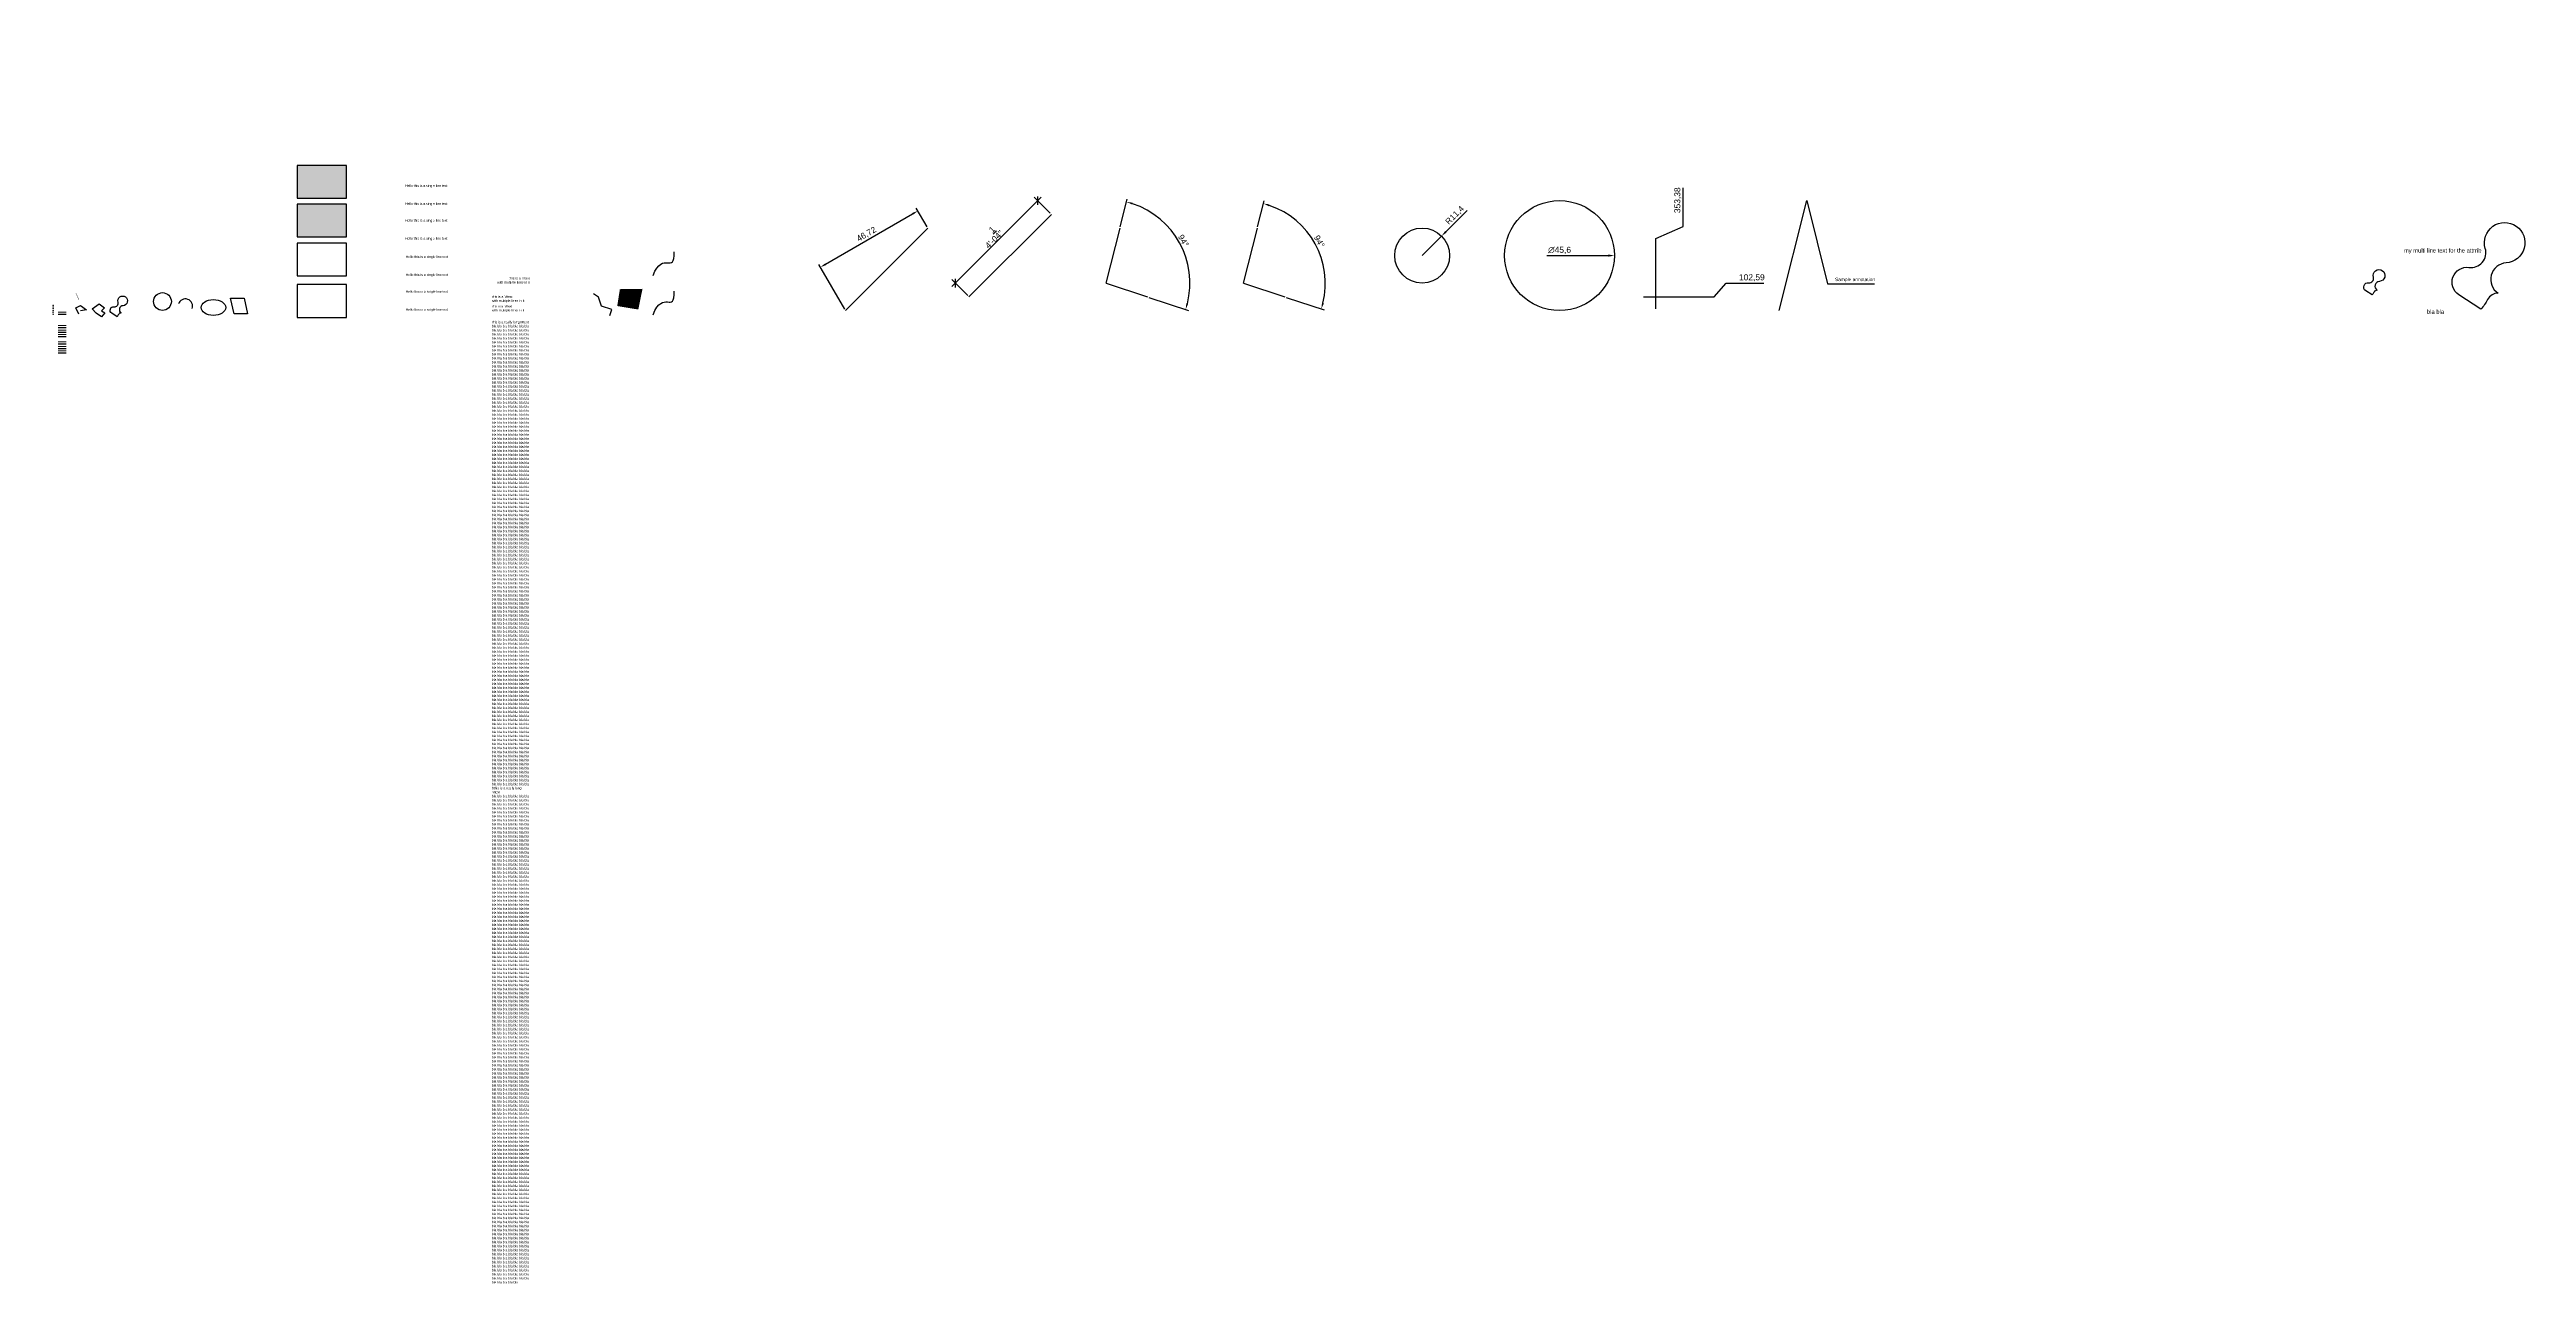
# Model space of a CAD drawing. Header units: inches. Extents: x 0 to 1028, y -401 to 111.
import ezdxf

# ---------------------------------------------------------------- set-up
doc = ezdxf.new("R2010")
doc.units = ezdxf.units.IN
doc.header["$PDMODE"] = 34
doc.header["$PDSIZE"] = 0.1
doc.linetypes.add('ACAD_ISO02W100', pattern=[15, 12, -3])
for name, color, linetype in [('0 @ 1', 7, 'Continuous'), ('Layer1', 7, 'Continuous'), ('Layer2', 65, 'Continuous'), ('Layer_color_80 @ 1', 80, 'Continuous'), ('Layer_color_book', 31, 'Continuous'), ('Layer_Lock', 7, 'Continuous'), ('Layer_Lt_dash', 10, 'ACAD_ISO02W100'), ('Layer_true_color', 150, 'Continuous')]:
    doc.layers.add(name, color=color, linetype=linetype)
doc.styles.get("Standard").update_dxf_attribs({"font": 'arial.ttf'})
doc.dimstyles.new('ISO-25', dxfattribs={"dimtxt": 2.5, "dimasz": 2.5, "dimexe": 1.25, "dimexo": 0.625, "dimtad": 1, "dimtxsty": 'Standard', "dimsah": 1, "dimcen": 2.5, "dimadec": 0, "dimazin": 0, "dimtfac": 1, "dimtmove": 0, "dimatfit": 3, "dimfxl": 1, "dimarcsym": 0})

# ---------------------------------------------------------------- blocks, each defined once
blk = doc.blocks.new('*D3')
at = {"layer": 'Defpoints', "color": 0}
for p in [(360.4, 44.3), (364.5, 37.1), (330.3, 2.9)]:
    blk.add_point(p, dxfattribs=at)
at = {"layer": 'Layer1', "color": 0, "lineweight": -2}
for p, q in [((322.1, 22.2), (358.2, 43)), ((364.2, 37.7), (359.7, 45.4)), ((330, 3.5), (319.3, 22))]:
    blk.add_line(p, q, dxfattribs=at)
at = {"layer": 'Layer1', "color": 0}
for points in [[(358, 43.4), (358.4, 42.7), (360.4, 44.3)], [(321.9, 22.5), (322.3, 21.8), (319.9, 20.9)]]:
    blk.add_solid(points, dxfattribs=at)
at = {"layer": 'Layer1', "color": 0, "insert": (339.1, 34.5), "char_height": 2.5, "attachment_point": 5, "rotation": 30}
blk.add_mtext('46,72', dxfattribs=at)
blk = doc.blocks.new('*D4')
at = {"layer": 'Defpoints', "color": 0}
for p in [(444.3, 37.1), (472.4, 22.2), (438.6, 14.3), (455.7, 8.6)]:
    blk.add_point(p, dxfattribs=at)
at = {"layer": 'Layer1', "color": 0, "lineweight": -2}
for p, q in [((444.4, 37.7), (447.3, 49.2)), ((456.3, 8.4), (472.7, 3))]:
    blk.add_line(p, q, dxfattribs=at)
blk.add_arc((438.6, 14.3), 34.7, 345.6975, 71.8313, dxfattribs=at)
at = {"layer": 'Layer1', "color": 0}
for points in [[(449.3, 46.9), (449.5, 47.7), (447, 48)], [(472.6, 5.7), (471.8, 5.9), (471.5, 3.4)]]:
    blk.add_solid(points, dxfattribs=at)
at = {"layer": 'Layer1', "color": 0, "insert": (470.6, 31.9), "char_height": 2.5, "attachment_point": 5, "rotation": 298.7644}
blk.add_mtext('94°', dxfattribs=at)
blk = doc.blocks.new('*D5')
at = {"layer": 'Defpoints', "color": 0}
for p in [(501.3, 37.1), (528.6, 22), (495.6, 14.3), (495.6, 14.3), (512.7, 8.6)]:
    blk.add_point(p, dxfattribs=at)
at = {"layer": 'Layer1', "color": 0, "lineweight": -2}
for p, q in [((501.4, 37.7), (504.1, 48.5)), ((513.3, 8.4), (529, 3.2))]:
    blk.add_line(p, q, dxfattribs=at)
blk.add_arc((495.6, 14.3), 33.9, 345.7862, 71.7426, dxfattribs=at)
at = {"layer": 'Layer1', "color": 0}
for points in [[(506.1, 46.2), (506.3, 47), (503.8, 47.3)], [(528.9, 5.9), (528.1, 6.1), (527.8, 3.6)]]:
    blk.add_solid(points, dxfattribs=at)
at = {"layer": 'Layer1', "color": 0, "insert": (527, 31.6), "char_height": 2.5, "attachment_point": 5, "rotation": 298.7644}
blk.add_mtext('94°', dxfattribs=at)
blk = doc.blocks.new('*D10')
at = {"layer": 'Defpoints', "color": 0}
for p in [(577.7, 33.8), (569.7, 25.7)]:
    blk.add_point(p, dxfattribs=at)
at = {"layer": 'Layer1', "color": 0, "lineweight": -2}
for p, q in [((588.4, 44.5), (579.5, 35.6)), ((569.7, 25.7), (577.7, 33.8))]:
    blk.add_line(p, q, dxfattribs=at)
at = {"layer": 'Layer1', "color": 0}
blk.add_solid([(579.2, 35.9), (579.8, 35.3), (577.7, 33.8)], dxfattribs=at)
at = {"layer": 'Layer1', "color": 0, "insert": (583.3, 42.4), "char_height": 2.5, "attachment_point": 5, "rotation": 45}
blk.add_mtext('R11,4', dxfattribs=at)
blk = doc.blocks.new('*D11')
at = {"layer": 'Defpoints', "color": 0}
for p in [(603.9, 25.7), (649.5, 25.7)]:
    blk.add_point(p, dxfattribs=at)
at = {"layer": 'Layer1', "color": 0, "lineweight": -2}
blk.add_line((621.4, 25.7), (647, 25.7), dxfattribs=at)
at = {"layer": 'Layer1', "color": 0}
blk.add_solid([(647, 26.2), (647, 25.3), (649.5, 25.7)], dxfattribs=at)
at = {"layer": 'Layer1', "color": 0, "insert": (626.7, 27.9), "char_height": 2.5, "attachment_point": 5}
blk.add_mtext('∅45,6', dxfattribs=at)
blk = doc.blocks.new('*D6')
at = {"layer": 'Defpoints', "color": 0}
for p in [(313.2, 111.2), (700.8, 14.3), (660.9, 8.6)]:
    blk.add_point(p, dxfattribs=at)
at = {"layer": 'Layer1', "color": 0, "lineweight": -2}
for p, q in [((690.8, 8.6), (695.8, 14.3)), ((695.8, 14.3), (711.5, 14.3)), ((661.5, 8.6), (690.8, 8.6))]:
    blk.add_line(p, q, dxfattribs=at)
at = {"layer": 'Layer1', "color": 0, "insert": (706.5, 16.5), "char_height": 2.5, "attachment_point": 5}
blk.add_mtext('102,59', dxfattribs=at)
blk = doc.blocks.new('*D7')
at = {"layer": 'Defpoints', "color": 0}
for p in [(313.2, 111.2), (678, 42.8), (666.6, 2.9)]:
    blk.add_point(p, dxfattribs=at)
at = {"layer": 'Layer1', "color": 0, "lineweight": -2}
for p, q in [((678, 37.8), (678, 53.8)), ((666.6, 32.8), (678, 37.8)), ((666.6, 3.6), (666.6, 32.8))]:
    blk.add_line(p, q, dxfattribs=at)
at = {"layer": 'Layer1', "color": 0, "insert": (675.8, 48.7), "char_height": 2.5, "attachment_point": 5, "rotation": 90}
blk.add_mtext('353,38', dxfattribs=at)
blk = doc.blocks.new('_ArchTick')
at = {"color": 0, "linetype": 'ByBlock'}
blk.add_lwpolyline([(-0.5, -0.5), (0.5, 0.5)], dxfattribs=at)
blk = doc.blocks.new('*D8')
at = {"layer": 'Defpoints', "color": 0}
for p in [(410.1, 48.5), (415.8, 42.8), (381.6, 8.6)]:
    blk.add_point(p, dxfattribs=at)
at = {"layer": 'Layer1', "color": 1, "lineweight": -2}
blk.add_line((374.5, 12.9), (411.5, 50), dxfattribs=at)
at = {"layer": 'Layer1', "color": 0, "lineweight": -2}
for p, q in [((415.3, 43.3), (408.7, 50)), ((381.1, 9.1), (374.5, 15.8))]:
    blk.add_line(p, q, dxfattribs=at)
at = {"layer": 'Layer1', "color": 1, "lineweight": -2, "xscale": 2.5, "yscale": 2.5, "zscale": 2.5}
for p, rotation in [((410.1, 48.5), 45), ((375.9, 14.3), 225)]:
    blk.add_blockref('_ArchTick', p, dxfattribs=dict(at, rotation=rotation))
at = {"layer": 'Layer1', "color": 0, "insert": (390.8, 33.7), "char_height": 2.5, "attachment_point": 5, "rotation": 45}
blk.add_mtext('4\'-0\\S1/4;"', dxfattribs=at)
blk = doc.blocks.new('my_block_v2')
blk.add_lwpolyline([(962.4, 0.36), (960.21, 1.79, -0.799559), (961.21, 4.5, 0.543862), (962.83, 6.38, -2.844377), (964.89, 4.95, 0.718751), (964.1, 1.95, 0.273794), (963.06, 1.33, -0.047611)], format="xyb", close=True)
for tag, p, flags in [('CONSTANT_ATT', (954.6, 2.35), 2), ('VERIFY_ATT', (957.05, -0.09), 4)]:
    blk.add_attdef(tag, p, '', height=0.411, dxfattribs=dict(flags=flags))

msp = doc.modelspace()

# ---------------------------------------------------------------- hatches: boundary and pattern name
for points in [[(102.746, 49.51), (123.199, 49.51), (123.199, 63.134), (102.746, 63.134)], [(102.746, 33.467), (123.199, 33.467), (123.199, 47.092), (102.746, 47.092)]]:
    msp.add_hatch(color=5).paths.add_polyline_path(points)
h = msp.add_hatch()
h.set_pattern_fill('SOLID', color=256, style=0)
h.set_pattern_definition([])
h.paths.add_polyline_path([(102.746, 17.314), (123.199, 17.314), (123.199, 30.939), (102.746, 30.939)])
h = msp.add_hatch()
h.set_pattern_fill('SOLID', color=256, style=0)
h.set_pattern_definition([])
h.paths.add_polyline_path([(102.746, 0.085), (123.199, 0.085), (123.199, 13.71), (102.746, 13.71)])

# ---------------------------------------------------------------- linework, layer by layer
at = {"color": 3, "linetype": 'ACAD_ISO02W100', "lineweight": 13}
for p, q in [((3.593, 2.298), (6.864, 2.298)), ((3.593, -3.292), (6.864, -3.292)), ((3.593, -5.177), (6.864, -5.177)), ((3.593, -6.975), (6.864, -6.975))]:
    msp.add_line(p, q, dxfattribs=at)
for p, q in [((3.593, 1.477), (6.864, 1.477)), ((3.593, -4.112), (6.864, -4.112)), ((3.593, -5.998), (6.864, -5.998)), ((3.593, -7.795), (6.864, -7.795))]:
    msp.add_line(p, q)
for points in [[(102.746, 49.51), (123.199, 49.51), (123.199, 63.134), (102.746, 63.134)], [(102.746, 33.467), (123.199, 33.467), (123.199, 47.092), (102.746, 47.092)], [(102.746, 17.314), (123.199, 17.314), (123.199, 30.939), (102.746, 30.939)], [(102.746, 0.085), (123.199, 0.085), (123.199, 13.71), (102.746, 13.71)], [(19.366, 1.797), (17.632, 3.6), (20.639, 5.651), (22.798, 4.095), (21.524, 2.752), (22.939, 1.939), (21.559, 0.383)]]:
    msp.add_lwpolyline(points, close=True)
for points in [[(12.141, 7.499, 0.2, 0.1, 0), (10.946, 10.173, 0, 0, 0), (12.782, 11.167, 0, 0, 0), (15.684, 8.916, 0, 0, 0), (13.274, 8.43, 0.1, 0.5, 0)], [(35.301, 5.701, 0, 0, 2.12777622), (39.652, 5.701, 0, 0, 0.30793585), (38.347, 11.099, 0, 0, 0), (35.663, 8.744, 0, 0, 0), (38.046, 8.33, 3.67, 5.081, 0)]]:
    msp.add_lwpolyline(points, format="xyseb")
msp.add_lwpolyline([(12.141, 1.38), (10.946, 4.053), (12.782, 5.048), (15.325, 3.258), (12.914, 2.772)])
msp.add_lwpolyline([(28.006, 0.361), (25.812, 1.793, -0.7995595), (26.819, 4.499, 0.54386168), (28.431, 6.378, -2.84437748), (30.491, 4.947, 0.71875098), (29.707, 1.949, 0.27379384), (28.666, 1.333, -0.04761054)], format="xyb", close=True)
msp.add_polyline3d([(232.602, 0.893, 0), (233.415, 3.349, 5.479), (229.032, 4.736, 0), (227.879, 8.434, 5.479), (225.745, 9.923, 0)])
msp.add_circle((46.872, 6.673), 3.682)
msp.add_arc((56.352, 4.698), 3.044, 341.043545, 161.043545)
msp.add_ellipse((68.001, 4.185), major_axis=(-5.101, 0), ratio=0.64037274)
for points in [[(250.459, 17.426), (254.714, 28.255), (259.388, 17.503), (259.225, 27.288)], [(250.459, 1.157), (254.714, 11.986), (259.388, 1.234), (259.225, 11.019)]]:
    msp.add_open_spline(points, degree=3)
at = {"color": 7}
msp.add_point((1.494, 5.122), dxfattribs=at)
at = {"linetype": 'ACAD_ISO02W100'}
msp.add_point((1.494, 4.412), dxfattribs=at)
at = {"color": 230, "ltscale": 2}
msp.add_point((1.494, 3.715), dxfattribs=at)
at = {"color": 0, "linetype": 'ByBlock', "lineweight": -2}
msp.add_point((1.494, 2.241), dxfattribs=at)
msp.add_point((1.494, 1.491))
msp.add_solid([(235.606, 4.786), (244.372, 3.349), (236.702, 11.792), (246.096, 11.937)])
msp.add_3dface([(75.039, 8.05), (80.721, 8.05), (82.19, 1.492), (76.607, 1.492)])
at = {"layer": 'Layer2'}
for p, q in [((381.586, 8.641), (415.785, 42.839)), ((330.289, 2.941), (364.487, 37.139)), ((438.583, 14.341), (444.283, 37.139)), ((495.58, 14.341), (501.28, 37.139)), ((438.583, 14.341), (455.682, 8.641)), ((495.58, 14.341), (512.679, 8.641))]:
    msp.add_line(p, q, dxfattribs=at)
for centre, radius in [((626.674, 25.74), 22.799), ((569.676, 25.74), 11.399)]:
    msp.add_circle(centre, radius, dxfattribs=at)
at = {"layer": 'Layer_Lock', "color": 2, "linetype": 'Continuous'}
msp.add_point((1.494, 3.005), dxfattribs=at)
at = {"layer": 'Layer_Lt_dash', "linetype": 'ACAD_ISO02W100', "lineweight": 13}
for p, q in [((3.593, -10.122), (6.864, -10.122)), ((3.593, -12.007), (6.864, -12.007)), ((3.593, -13.805), (6.864, -13.805))]:
    msp.add_line(p, q, dxfattribs=at)
at = {"layer": 'Layer_Lt_dash'}
for p, q in [((3.593, -10.942), (6.864, -10.942)), ((3.593, -12.828), (6.864, -12.828)), ((3.593, -14.626), (6.864, -14.626))]:
    msp.add_line(p, q, dxfattribs=at)

# ---------------------------------------------------------------- block references
ref = msp.add_blockref('my_block_v2', (-3024.444, 1.951), dxfattribs=dict(xscale=4.19113318054708, yscale=4.19113318054708, zscale=4.19113318054708))
ref.add_attrib('MULTI_LINE_ATT_001', 'my multi line text for the attrrib', (977.123, 27.001), dxfattribs={"height": 1.72065})
ref.add_attrib('VERIFY_ATT', 'bla bla', (986.688, 1.554), dxfattribs={"height": 1.7207})
at = {"xscale": 1.21788926458238, "yscale": 1.21788926458238, "zscale": 1.21788926458238}
msp.add_blockref('my_block_v2', (-208.15, 8.99), dxfattribs=at)

# ---------------------------------------------------------------- texts
for p in [(147.819, 24.749), (147.819, 17.279), (147.819, 2.855)]:
    msp.add_text('Hello this is a single line text', height=1).set_placement(p)
at = {"char_height": 1, "width": 15.74141}
for s, insert, attachment_point in [('this is a Mtext\\Pwith multiple lines in it', (199.33, 15.326), 6), ('this is a Mtext\\Pwith multiple lines in it', (183.589, 9.188), 1), ('this is a Mtext\\Pwith multiple lines in it', (183.589, 5.226), 1), ('this is a really long Mtext\\Pbla bla bla bla bla bla bla bla bla bla bla bla bla bla bla bla bla bla bla bla bla bla bla bla bla bla bla bla bla bla bla bla bla bla bla bla bla bla bla bla bla bla bla bla bla bla bla bla bla bla bla bla bla bla bla bla bla bla bla bla bla bla bla bla bla bla bla bla bla bla bla bla bla bla bla bla bla bla bla bla bla bla bla bla bla bla bla bla bla bla bla bla bla bla bla bla bla bla bla bla bla bla bla bla bla bla bla bla bla bla bla bla bla bla bla bla bla bla bla bla bla bla bla bla bla bla bla bla bla bla bla bla bla bla bla bla bla bla bla bla bla bla bla bla bla bla bla bla bla bla bla bla bla bla bla bla bla bla bla bla bla bla bla bla bla bla bla bla bla bla bla bla bla bla bla bla bla bla bla bla bla bla bla bla bla bla bla bla bla bla bla bla bla bla bla bla bla bla bla bla bla bla bla bla bla bla bla bla bla bla bla bla bla bla bla bla bla bla bla bla bla bla bla bla bla bla bla bla bla bla bla bla bla bla bla bla bla bla bla bla bla bla bla bla bla bla bla bla bla bla bla bla bla bla bla bla bla bla bla bla bla bla bla bla bla bla bla bla bla bla bla bla bla bla bla bla bla bla bla bla bla bla bla bla bla bla bla bla bla bla bla bla bla bla bla bla bla bla bla bla bla bla bla bla bla bla bla bla bla bla bla bla bla bla bla bla bla bla bla bla bla bla bla bla bla bla bla bla bla bla bla bla bla bla bla bla bla bla bla bla bla bla bla bla bla bla bla bla bla bla bla bla bla bla bla bla bla bla bla bla bla bla bla bla bla bla bla bla bla bla bla bla bla bla bla bla bla bla bla bla bla bla bla bla bla bla bla bla bla bla bla bla bla bla bla bla bla bla bla bla bla bla bla bla bla bla bla bla bla bla bla bla bla bla bla bla bla bla bla bla bla bla bla bla bla bla bla bla bla bla bla bla bla bla bla bla bla bla bla bla bla bla bla bla bla bla bla bla bla bla bla bla bla bla bla bla bla bla bla bla bla bla bla bla bla bla bla bla bla bla bla bla bla bla bla bla bla bla bla bla bla bla bla bla bla bla bla bla bla bla bla bla bla bla bla bla bla bla bla bla bla bla bla bla bla bla bla bla bla bla bla bla bla bla bla bla bla bla bla bla bla bla bla bla bla bla bla bla bla bla bla bla bla bla bla bla bla bla bla bla bla bla bla bla bla bla bla bla bla bla bla bla bla bla bla bla bla bla bla bla bla bla bla bla bla bla bla bla bla bla bla bla bla bla bla bla bla bla bla bla bla bla bla bla bla bla bla bla bla bla bla bla bla bla bla bla bla bla bla bla bla bla bla bla bla bla bla bla bla bla bla bla bla bla bla bla bla bla bla bla bla bla bla bla bla bla bla bla bla bla bla bla bla bla bla bla bla bla bla bla bla bla bla bla bla bla bla bla bla bla bla bla bla bla bla bla bla bla bla bla bla bla bla bla bla bla bla bla bla bla bla bla bla bla bla bla bla bla bla bla bla bla bla bla bla bla bla bla bla bla bla bla bla bla bla bla bla bla bla bla bla bla bla bla bla bla bla bla bla bla bla bla bla bla bla bla bla bla bla bla bla bla bla bla bla bla bla bla bla bla bla bla bla bla bla bla bla bla bla bla bla bla bla bla bla bla bla bla bla bla bla bla bla bla bla bla bla bla bla bla bla bla bla bla bla bla bla bla bla bla bla bla bla bla bla bla bla bla bla bla bla bla bla bla bla bla bla bla bla bla bla bla bla bla bla bla bla bla bla bla bla bla bla bla bla bthis is a really long Mtext\\Pbla bla bla bla bla bla bla bla bla bla bla bla bla bla bla bla bla bla bla bla bla bla bla bla bla bla bla bla bla bla bla bla bla bla bla bla bla bla bla bla bla bla bla bla bla bla bla bla bla bla bla bla bla bla bla bla bla bla bla bla bla bla bla bla bla bla bla bla bla bla bla bla bla bla bla bla bla bla bla bla bla bla bla bla bla bla bla bla bla bla bla bla bla bla bla bla bla bla bla bla bla bla bla bla bla bla bla bla bla bla bla bla bla bla bla bla bla bla bla bla bla bla bla bla bla bla bla bla bla bla bla bla bla bla bla bla bla bla bla bla bla bla bla bla bla bla bla bla bla bla bla bla bla bla bla bla bla bla bla bla bla bla bla bla bla bla bla bla bla bla bla bla bla bla bla bla bla bla bla bla bla bla bla bla bla bla bla bla bla bla bla bla bla bla bla bla bla bla bla bla bla bla bla bla bla bla bla bla bla bla bla bla bla bla bla bla bla bla bla bla bla bla bla bla bla bla bla bla bla bla bla bla bla bla bla bla bla bla bla bla bla bla bla bla bla bla bla bla bla bla bla bla bla bla bla bla bla bla bla bla bla bla bla bla bla bla bla bla bla bla bla bla bla bla bla bla bla bla bla bla bla bla bla bla bla bla bla bla bla bla bla bla bla bla bla bla bla bla bla bla bla bla bla bla bla bla bla bla bla bla bla bla bla bla bla bla bla bla bla bla bla bla bla bla bla bla bla bla bla bla bla bla bla bla bla bla bla bla bla bla bla bla bla bla bla bla bla bla bla bla bla bla bla bla bla bla bla bla bla bla bla bla bla bla bla bla bla bla bla bla bla bla bla bla bla bla bla bla bla bla bla bla bla bla bla bla bla bla bla bla bla bla bla bla bla bla bla bla bla bla bla bla bla bla bla bla bla bla bla bla bla bla bla bla bla bla bla bla bla bla bla bla bla bla bla bla bla bla bla bla bla bla bla bla bla bla bla bla bla bla bla bla bla bla bla bla bla bla bla bla bla bla bla bla bla bla bla bla bla bla bla bla bla bla bla bla bla bla bla bla bla bla bla bla bla bla bla bla bla bla bla bla bla bla bla bla bla bla bla bla bla bla bla bla bla bla bla bla bla bla bla bla bla bla bla bla bla bla bla bla bla bla bla bla bla bla bla bla bla bla bla bla bla bla bla bla bla bla bla bla bla bla bla bla bla bla bla bla bla bla bla bla bla bla bla bla bla bla bla bla bla bla bla bla bla bla bla bla bla bla bla bla bla bla bla bla bla bla bla bla bla bla bla bla bla bla bla bla bla bla bla bla bla bla bla bla bla bla bla bla bla bla bla bla bla bla bla bla bla bla bla bla bla bla bla bla bla bla bla bla bla bla bla bla bla bla bla bla bla bla bla bla bla bla bla bla bla bla bla bla bla bla bla bla bla bla bla bla bla bla bla bla bla bla bla bla bla bla bla bla bla bla bla bla bla bla bla bla bla bla bla bla bla bla bla bla bla bla bla bla bla bla bla bla bla bla bla bla bla bla bla bla bla bla bla bla bla bla bla bla bla bla bla bla bla bla bla bla bla bla bla bla bla bla bla bla bla bla bla bla bla bla bla bla bla bla bla bla bla bla bla bla bla bla bla bla bla bla bla bla bla bla bla bla bla bla bla bla bla bla bla bla bla bla bla bla bla bla bla bla bla bla bla bla bla bla bla bla bla bla bla bla bla bla bla bla bla bla bla bla bla bla bla bla bla bla bla bla bla bla bla bla bla bla bla bla bla bla bla bla bla bla bla bla bla bla bla bla bla bla bla bla bla bla bla bla bla bla bla bla bla bla bla bla bla bla bla bla bla bla bla bla bla bla bla bla bla bla bla bla bla bla bla bla bla bla bla bla bla bla bla bla bla bla bla bla bla bla bla bla bla bla', (183.589, -1.386), 1)]:
    msp.add_mtext(s, dxfattribs=dict(at, insert=insert, attachment_point=attachment_point))
at = {"layer": '0 @ 1'}
msp.add_text('Hello this is a single line text', height=1, dxfattribs=at).set_placement((147.819, 10.326))
at = {"layer": 'Layer1', "insert": (741.024, 14.697), "char_height": 1.42493, "attachment_point": 7}
msp.add_mtext('Sample annotation', dxfattribs=at)
at = {"layer": 'Layer2'}
msp.add_text('Hello this is a single line text', height=1, dxfattribs=at).set_placement((147.59, 32.348))
at = {"layer": 'Layer_color_80 @ 1'}
msp.add_text('Hello this is a single line text', height=1, dxfattribs=at).set_placement((147.59, 39.819))
at = {"layer": 'Layer_color_book'}
msp.add_text('Hello this is a single line text', height=1, dxfattribs=at).set_placement((147.59, 54.243))
at = {"layer": 'Layer_true_color'}
msp.add_text('Hello this is a single line text', height=1, dxfattribs=at).set_placement((147.59, 46.772))

# ---------------------------------------------------------------- dimensions: what is measured, and where the dimension line sits
at = {"layer": 'Layer1'}
for feature_location, offset, picture, middle in [((660.872, 8.641), (39.898, 5.7), '*D6', (706.469, 16.468)), ((666.571, 2.941), (11.399, 39.898), '*D7', (675.843, 48.655))]:
    dim = msp.add_ordinate_dim(feature_location=feature_location, offset=offset, dtype=0, origin=(313.19, 111.235), dimstyle='ISO-25', override={"dimpost": '<>'}, dxfattribs=at)
    dim.commit()
    dim.dimension.update_dxf_attribs({"geometry": picture, "text_midpoint": middle})
dim = msp.add_linear_dim(base=(360.358100224, 44.291306563), p1=(0, 0), p2=(0, 0), angle=30, dimstyle='ISO-25', override={"dimpost": '<>'}, dxfattribs=at)
dim.commit()
dim.dimension.update_dxf_attribs({"geometry": '*D3', "text_midpoint": (339.065951088, 34.45477396)})
dim = msp.add_aligned_dim(p1=(381.586, 8.641), p2=(415.785, 42.839), distance=8.061, dimstyle='ISO-25', override={"dimpost": '<>'}, dxfattribs=at)
dim.commit()
dim.dimension.update_dxf_attribs({"geometry": '*D8', "text_midpoint": (390.757, 33.668)})
dim = msp.add_angular_dim_3p(base=(472.36, 22.158), center=(438.583, 14.341), p1=(455.682, 8.641), p2=(444.283, 37.139), dimstyle='ISO-25', override={"dimpost": '<>'}, dxfattribs=at)
dim.commit()
dim.dimension.update_dxf_attribs({"geometry": '*D4', "text_midpoint": (470.642, 31.939)})
dim = msp.add_angular_dim_2l(base=(528.647, 21.994), line1=((495.58, 14.341), (501.28, 37.139)), line2=((495.58, 14.341), (512.679, 8.641)), dimstyle='ISO-25', override={"dimpost": '<>'}, dxfattribs=at)
dim.commit()
dim.dimension.update_dxf_attribs({"geometry": '*D5', "text_midpoint": (527, 31.588)})
dim = msp.add_radius_dim(center=(569.676, 25.74), mpoint=(577.737, 33.801), dimstyle='ISO-25', override={"dimpost": '<>'}, dxfattribs=at)
dim.commit()
dim.dimension.update_dxf_attribs({"geometry": '*D10', "text_midpoint": (583.348, 42.421)})
dim = msp.add_diameter_dim_2p(p1=(603.875, 25.74), p2=(649.472, 25.74), dimstyle='ISO-25', override={"dimpost": '<>'}, dxfattribs=at)
dim.commit()
dim.dimension.update_dxf_attribs({"geometry": '*D11', "text_midpoint": (626.674, 25.74), "dimtype": 163})

# ---------------------------------------------------------------- leaders
at = {"layer": 'Layer1', "has_arrowhead": 0, "annotation_type": 0, "has_hookline": 1, "hookline_direction": 0, "text_width": 16.374}
msp.add_leader([(717.869, 2.941), (729.268, 48.539), (737.899, 14.072), (740.399, 14.072)], dimstyle='ISO-25', dxfattribs=at)

doc.saveas('drawing.dxf')
